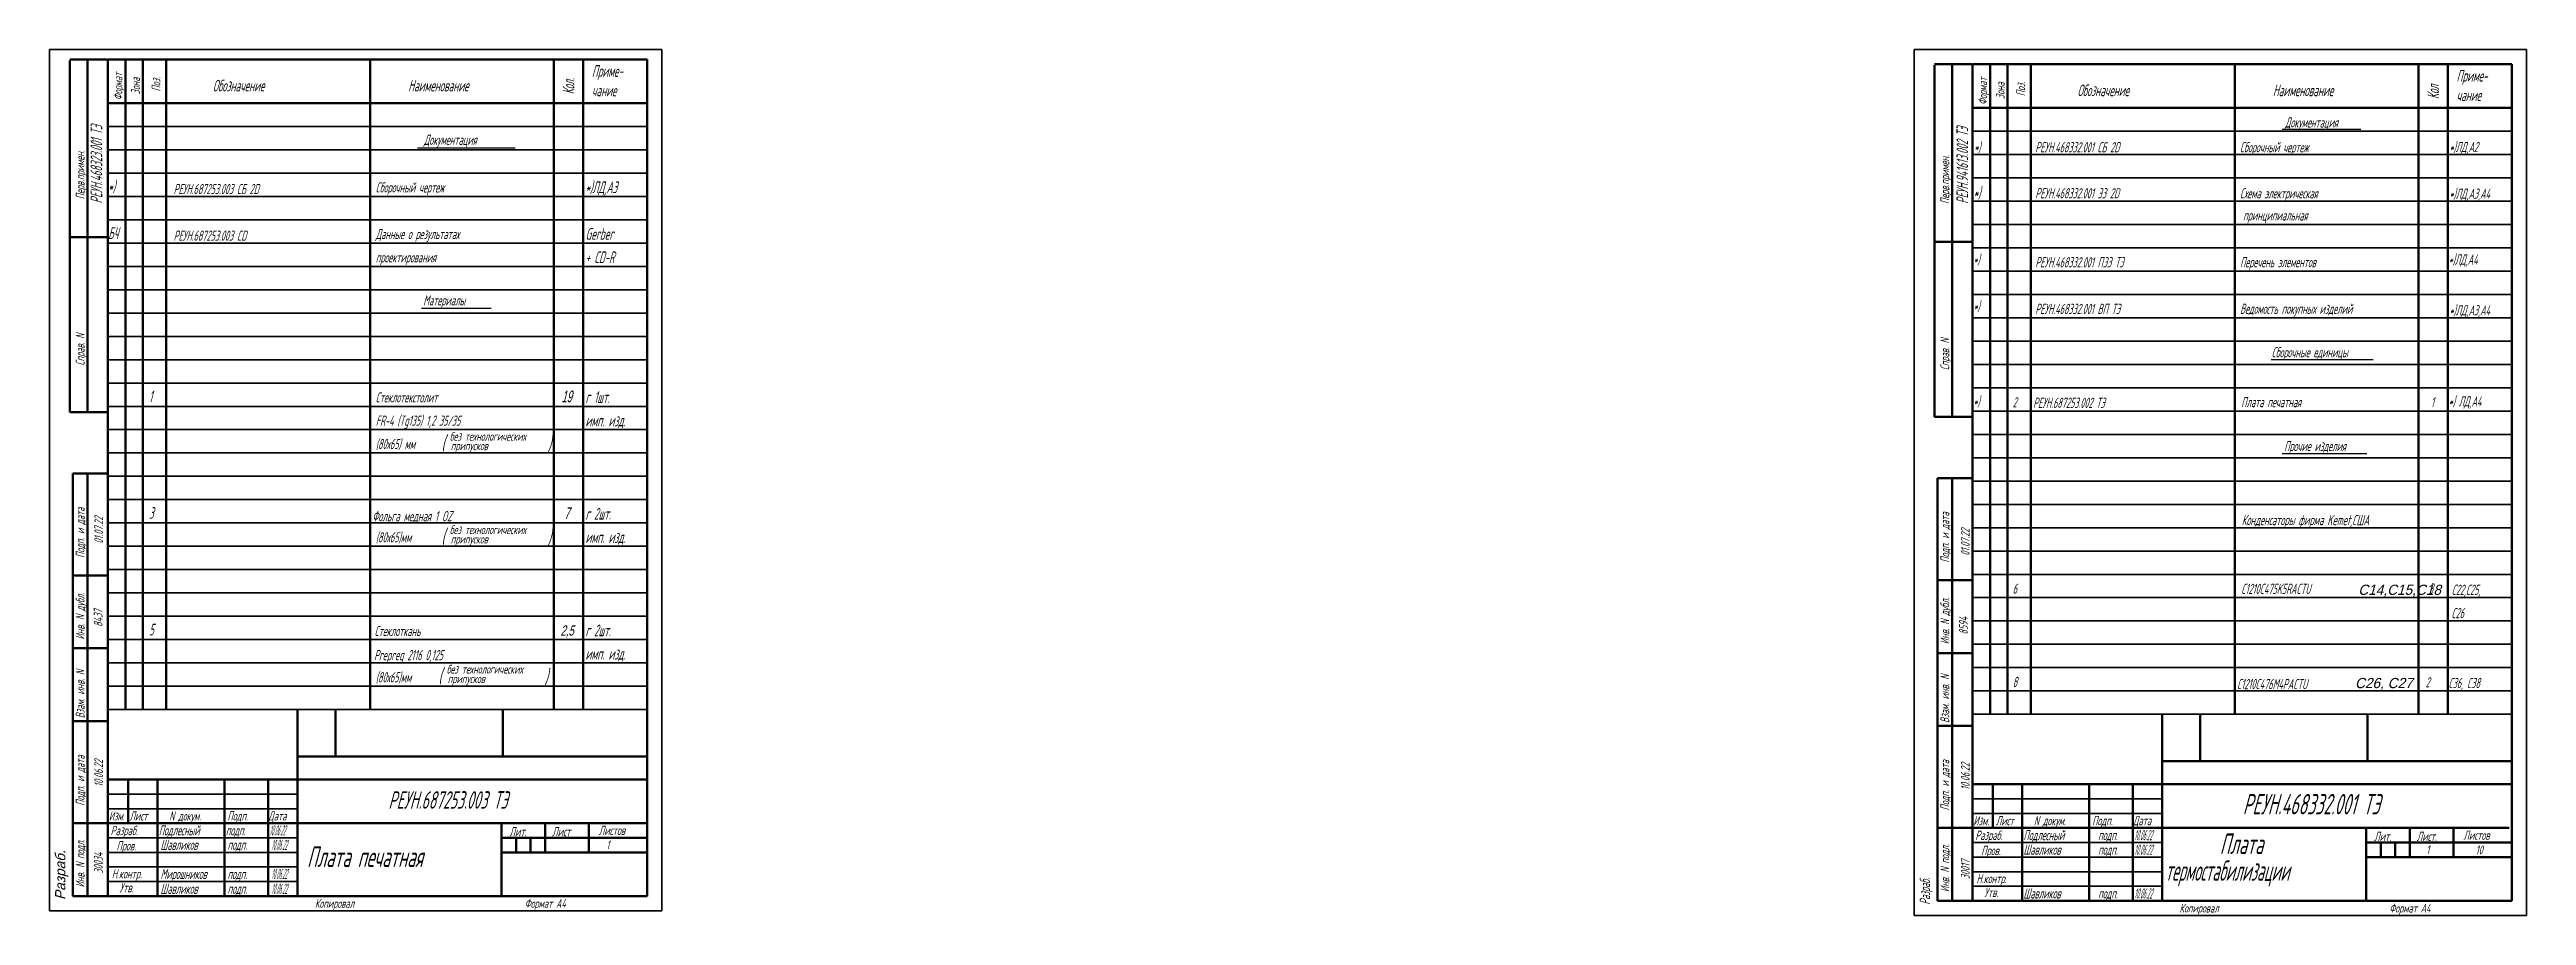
# Model space of a CAD drawing. Extents: x 23083 to 26468, y -1310 to -524.
# Drawn here: x 23088 to 23938, y -1310 to -1013 of the extents above; entities that cross this region are included whole.
import ezdxf

# ---------------------------------------------------------------- set-up
doc = ezdxf.new("R2010")
doc.units = 0
doc.header["$MEASUREMENT"] = 0
doc.layers.get('0').update_dxf_attribs({"linetype": 'CONTINUOUS', "lineweight": 50})
doc.layers.get('Defpoints').update_dxf_attribs({"color": 8, "linetype": 'CONTINUOUS'})
doc.layers.add('CONTUR', color=7, linetype='CONTINUOUS', lineweight=50)
doc.layers.add('DIM', color=1, linetype='CONTINUOUS', lineweight=35)
doc.layers.add('TEXT', color=1, linetype='CONTINUOUS')
doc.styles.add('ECKD', font='ec5cdwin.shx', dxfattribs={"oblique": 15})
doc.styles.add('ESKD', font='eskd', dxfattribs={"width": 0.9, "oblique": 15, "height": 4})
doc.styles.add('GOST', font='GOST.shx', dxfattribs={"width": 0.7, "oblique": 15})

msp = doc.modelspace()

# ---------------------------------------------------------------- texts
at = {"layer": 'Defpoints', "style": 'ECKD', "oblique": 15}
for s, p in [('C14,C15,C18', (23879.96, -1200.02)), ('C26, C27', (23878.84, -1232.01))]:
    msp.add_text(s, height=3.5, dxfattribs=at).set_placement(p)
at = {"layer": 'DIM', "oblique": 15}
for s, height, style, width, p in [('РЕУН.468332.001 СБ 2D', 3.5, 'GOST', 0.7, (23769.14, -1048.24)), ('РЕУН.468332.001 Э3 2D', 3.5, 'GOST', 0.7, (23769.15, -1064.02)), ('РЕУН.468332.001 ПЭ3 ТЭ', 3.5, 'GOST', 0.7, (23769.15, -1087.68)), ('РЕУН.468332.001 ВП ТЭ', 3.5, 'GOST', 0.7, (23769.15, -1103.68)), ('РЕУН.687253.002 ТЭ', 3.5, 'GOST', 0.7, (23768.4, -1135.89)), ('(', 5, 'GOST', 0.7, (23222.55, -1150.38)), ('без технологических', 3, 'GOST', 0.7, (23225.34, -1147.14)), (')', 5, 'GOST', 0.7, (23258.97, -1150.6)), ('припусков', 3, 'GOST', 0.7, (23225.7, -1150.39)), ('(', 5, 'GOST', 0.7, (23222.55, -1182.38)), ('без технологических', 3, 'GOST', 0.7, (23225.34, -1179.14)), ('припусков', 3, 'GOST', 0.7, (23225.7, -1182.39)), (')', 5, 'GOST', 0.7, (23258.97, -1182.6)), ('(', 5, 'GOST', 0.7, (23221.5, -1230.25)), ('без технологических', 3, 'GOST', 0.7, (23224.29, -1227.01)), ('припусков', 3, 'GOST', 0.7, (23224.65, -1230.26)), (')', 5, 'GOST', 0.7, (23257.92, -1230.47)), ('Лит.', 3.2, 'ESKD', 0.8, (23885.4, -1284.43)), ('Лист.', 3.2, 'ESKD', 0.8, (23900.02, -1284.43)), ('Листов', 3.2, 'ESKD', 0.8, (23916.01, -1284.03))]:
    msp.add_text(s, height=height, dxfattribs=dict(at, style=style, width=width)).set_placement(p)
at = {"layer": 'DIM', "style": 'GOST', "oblique": 15, "width": 0.7}
for s, p in [('Перв.примен.', (23739.66, -1065.97)), ('Справ. N', (23739.66, -1122.97))]:
    msp.add_text(s, height=3, rotation=90, dxfattribs=at).set_placement(p)
at = {"layer": 'TEXT', "oblique": 15}
for s, height, style, width, p in [('Приме-', 4, 'GOST', 0.7, (23274.1, -1022.35)), ('Обозначение', 4, 'GOST', 0.7, (23144.1, -1027.35)), ('Наименование', 4, 'GOST', 0.7, (23211.1, -1027.35)), ('чание', 4, 'GOST', 0.7, (23274.1, -1029.01)), ('Обозначение', 4, 'GOST', 0.7, (23783.66, -1028.97)), ('Наименование', 4, 'GOST', 0.7, (23850.66, -1028.97)), ('Приме-', 4, 'GOST', 0.7, (23913.66, -1023.97)), ('чание', 4, 'GOST', 0.7, (23913.66, -1030.64)), ('Документация', 3.5, 'GOST', 0.7, (23854.84, -1039.72)), ('Документация', 3.5, 'GOST', 0.7, (23216.49, -1045.67)), ('*)', 3.5, 'GOST', 0.7, (23748.22, -1048.16)), ('Сборочный чертеж', 3.5, 'GOST', 0.7, (23839.4, -1048.23)), ('*)ЛД,А2', 3.5, 'GOST', 0.7, (23911.22, -1048.16)), ('*)', 4, 'GOST', 0.7, (23108.2, -1061.93)), ('РЕУН.687253.003 СБ 2D', 3.5, 'GOST', 0.7, (23130.62, -1062.56)), ('Сборочный чертеж', 3.5, 'GOST', 0.7, (23199.98, -1062.01)), ('*)ЛД,А3', 4, 'GOST', 0.7, (23271.91, -1062.21)), ('*)', 4, 'GOST', 0.7, (23747.97, -1064.1)), ('Схема электрическая', 3.5, 'GOST', 0.7, (23839.4, -1064.02)), ('*)ЛД,А3,А4', 3.5, 'GOST', 0.7, (23911.22, -1064.16)), ('принципиальная', 3.5, 'GOST', 0.7, (23840.44, -1071.61)), ('БЧ', 4, 'GOST', 0.7, (23108.2, -1077.93)), ('РЕУН.687253.003 CD', 3.5, 'GOST', 0.7, (23130.62, -1078.56)), ('Данные о результатах', 3.5, 'GOST', 0.7, (23199.98, -1078.01)), ('Gerber', 4, 'GOST', 0.7, (23271.91, -1078.21)), ('проектирования ', 3.5, 'GOST', 0.7, (23199.98, -1086.01)), ('+ CD-R', 4, 'GOST', 0.7, (23271.91, -1086.21)), ('*)', 3.5, 'GOST', 0.7, (23747.94, -1086.75)), ('Перечень элементов', 3.5, 'GOST', 0.7, (23839.4, -1087.64)), ('*)ЛД,А4', 3.5, 'GOST', 0.7, (23910.94, -1086.75)), ('Материалы', 3.5, 'GOST', 0.7, (23216.24, -1100.74)), ('*)', 3.5, 'GOST', 0.7, (23747.94, -1102.75)), ('Ведомость покупных изделий', 3.5, 'GOST', 0.7, (23839.4, -1103.64)), ('*)ЛД,А3,А4', 3.5, 'GOST', 0.7, (23911.22, -1104.16)), ('Сборочные единицы', 3.5, 'GOST', 0.7, (23850.26, -1118.55)), ('19', 4, 'ECKD', 0.6, (23263.67, -1133.95)), ('1', 4, 'GOST', 0.7, (23122.2, -1133.93)), ('FR-4 (Tg135) 1,2 35/35', 3.5, 'GOST', 0.7, (23199.98, -1142.01)), ('Стеклотекстолит ', 3.5, 'GOST', 0.7, (23199.98, -1134.01)), ('г 1шт.', 4, 'GOST', 0.7, (23271.91, -1134.21)), ('*)', 3.5, 'GOST', 0.7, (23747.94, -1135.39)), ('2', 3.5, 'GOST', 0.7, (23761.41, -1135.7)), ('Плата печатная ', 3.5, 'GOST', 0.7, (23839.78, -1135.64)), ('1', 3.5, 'GOST', 0.7, (23904.87, -1135.7)), ('*) ЛД,А4', 3.5, 'GOST', 0.7, (23910.94, -1135.39)), ('(80х65) мм', 3.5, 'GOST', 0.7, (23199.98, -1150.01)), ('имп. изд.', 4, 'GOST', 0.7, (23271.91, -1142.21)), ('Прочие изделия', 3.5, 'GOST', 0.7, (23854.52, -1150.72)), ('3', 4, 'GOST', 0.7, (23122.2, -1173.93)), ('Фольга медная 1 OZ', 3.5, 'GOST', 0.65, (23198.79, -1174.77)), ('7', 4, 'ECKD', 0.6, (23264.65, -1173.96)), ('г 2шт.', 4, 'GOST', 0.7, (23271.91, -1174.21)), ('(80х65)мм', 3.5, 'GOST', 0.7, (23199.98, -1182.01)), ('имп. изд.', 4, 'GOST', 0.7, (23271.91, -1182.21)), ('Конденсаторы фирма Kemet,США', 3.5, 'GOST', 0.65, (23839.98, -1176.11)), ('6', 3.5, 'GOST', 0.7, (23761.42, -1199.62)), ('C1210C475K5RACTU', 3.5, 'GOST', 0.7, (23839.79, -1199.7)), ('3', 3.5, 'GOST', 0.7, (23904.17, -1199.61)), ('C22,С25,', 3.5, 'GOST', 0.7, (23911.96, -1200.02)), ('С26', 3.5, 'GOST', 0.7, (23911.96, -1208.02)), ('5', 4, 'GOST', 0.7, (23122.2, -1213.93)), ('Стеклоткань', 3.5, 'GOST', 0.7, (23199.58, -1214.16)), ('2,5', 3.5, 'ECKD', 0.7, (23263.34, -1213.99)), ('г 2шт.', 4, 'GOST', 0.7, (23271.91, -1214.21)), ('Prepreg 2116 0,125', 3.5, 'GOST', 0.7, (23199.4, -1222.42)), ('имп. изд.', 4, 'GOST', 0.7, (23271.91, -1222.21)), ('(80х65)мм', 3.5, 'GOST', 0.7, (23199.98, -1230.01)), ('8', 3.5, 'GOST', 0.7, (23761.42, -1231.62)), ('C1210C476M4PACTU', 3.5, 'GOST', 0.7, (23838.34, -1232.36)), ('2', 3.5, 'GOST', 0.7, (23903.02, -1231.76)), ('C36, C38', 3.5, 'GOST', 0.7, (23910.84, -1232.01)), ('Изм.', 3.132, 'GOST', 0.7, (23108.41, -1277.41)), ('Лист', 3.132, 'GOST', 0.7, (23115.53, -1277.41)), ('N докум.', 3.132, 'GOST', 0.7, (23129.14, -1277.41)), ('Подп.', 3.2, 'GOST', 0.7, (23149.09, -1277.4)), ('Дата', 3.2, 'GOST', 0.7, (23163.1, -1277.4)), ('РЕУН.687253.003 ТЭ', 6, 'GOST', 0.7, (23204.32, -1273.36)), ('РЕУН.468332.001 ТЭ', 7, 'GOST', 0.7, (23840.35, -1275.3)), ('Разраб.', 3.2, 'GOST', 0.7, (23109.02, -1282.45)), ('Подлесный', 3.5, 'GOST', 0.7, (23125.54, -1282.53)), ('подп.', 3.5, 'GOST', 0.7, (23148.54, -1282.53)), ('10.06.22', 3.5, 'GOST', 0.35, (23163.54, -1282.53)), ('Лит.', 3.2, 'GOST', 0.7, (23245.84, -1282.81)), ('Лист', 3.2, 'GOST', 0.7, (23260.46, -1282.81)), ('Листов', 3.2, 'GOST', 0.7, (23276.45, -1282.4)), ('Изм.', 3.132, 'GOST', 0.7, (23747.94, -1279.07)), ('Разраб.', 3.2, 'GOST', 0.7, (23748.58, -1284.08)), ('Лист', 3.132, 'GOST', 0.7, (23755.67, -1279.03)), ('Подлесный', 3.5, 'GOST', 0.7, (23765.1, -1284.16)), ('N докум.', 3.132, 'GOST', 0.7, (23768.7, -1279.03)), ('Подп.', 3.2, 'GOST', 0.7, (23788.66, -1279.03)), ('подп.', 3.5, 'GOST', 0.7, (23790.72, -1284.16)), ('Дата', 3.2, 'GOST', 0.7, (23802.66, -1279.03)), ('10.06.22', 3.5, 'GOST', 0.4, (23803.1, -1284.16)), ('Плата', 7, 'GOST', 0.7, (23832.45, -1288.9)), ('Пров.', 3.2, 'GOST', 0.7, (23111.04, -1287.67)), ('Шавликов', 3.5, 'GOST', 0.7, (23126.13, -1287.48)), ('подп.', 3.5, 'GOST', 0.7, (23149.13, -1287.48)), ('10.06.22', 3.5, 'GOST', 0.35, (23164.13, -1287.48)), ('Плата печатная', 7, 'GOST', 0.7, (23176.41, -1293.35)), ('1', 3, 'GOST', 0.7, (23279.09, -1287.19)), ('Пров.', 3.2, 'GOST', 0.7, (23750.6, -1289.29)), ('Шавликов', 3.5, 'GOST', 0.7, (23765.1, -1289.16)), ('подп.', 3.5, 'GOST', 0.7, (23790.72, -1289.16)), ('10.06.22', 3.5, 'GOST', 0.4, (23803.1, -1289.16)), ('термостабилизации', 7, 'GOST', 0.6, (23813.69, -1298.09)), ('1', 3, 'GOST', 0.7, (23903.29, -1288.93)), ('10', 3, 'GOST', 0.7, (23920.22, -1288.97)), ('Н.контр.', 3.2, 'GOST', 0.7, (23109.42, -1297.28)), ('Утв.', 3.2, 'GOST', 0.7, (23112.09, -1302.04)), ('Мирошников', 3.5, 'GOST', 0.6, (23126.13, -1297.48)), ('Шавликов', 3.5, 'GOST', 0.7, (23126.13, -1302.57)), ('подп.', 3.5, 'GOST', 0.7, (23149.13, -1297.48)), ('10.06.22', 3.5, 'GOST', 0.35, (23164.13, -1297.48)), ('10.06.22', 3.5, 'GOST', 0.35, (23164.13, -1302.57)), ('Н.контр.', 3.2, 'GOST', 0.7, (23748.99, -1298.91)), ('подп.', 3.5, 'GOST', 0.7, (23149.13, -1302.57)), ('Копировал', 3, 'GOST', 0.7, (23179.1, -1307.35)), ('Формат А4', 3, 'GOST', 0.7, (23251.1, -1307.35)), ('Утв.', 3.2, 'GOST', 0.7, (23751.65, -1303.67)), ('Шавликов', 3.5, 'GOST', 0.7, (23765.1, -1304.16)), ('подп.', 3.5, 'GOST', 0.7, (23790.72, -1304.16)), ('10.06.22', 3.5, 'GOST', 0.4, (23803.1, -1304.16)), ('Копировал', 3, 'GOST', 0.7, (23818.63, -1308.97)), ('Формат A4', 3, 'GOST', 0.7, (23890.63, -1308.97))]:
    msp.add_text(s, height=height, dxfattribs=dict(at, style=style, width=width)).set_placement(p)
at = {"layer": 'TEXT', "style": 'GOST', "oblique": 15, "width": 0.7}
for s, height, p in [('Формат', 3, (23113.1, -1030.35)), ('Зона', 3, (23119.1, -1028.35)), ('Поз.', 3, (23126.1, -1027.35)), ('Кол.', 4, (23268.1, -1028.35)), ('Формат', 3, (23752.66, -1031.97)), ('Зона', 3, (23758.66, -1029.97)), ('Поз.', 3, (23765.66, -1028.97)), ('Кол', 4, (23907.66, -1029.97)), ('РЕУН.468323.001 ТЭ', 4, (23106.17, -1065.76)), ('РЕУН.941613.002 ТЭ', 4, (23746.15, -1065.9)), ('Перв.примен.', 3, (23100.1, -1064.35)), ('Справ. N', 3, (23100.1, -1121.35)), ('Подп. и дата', 3, (23100.1, -1187.35)), ('01.07.22', 3, (23106.45, -1182.42)), ('Подп. и дата', 3, (23739.66, -1188.97)), ('01.07.22', 3, (23746.66, -1186.58)), ('Инв. N дубл.', 3, (23100.1, -1215.35)), ('8437', 3, (23106.28, -1210.97)), ('Инв. N дубл.', 3, (23739.66, -1216.97)), ('8594', 3, (23746.03, -1213.64)), ('Взам. инв. N', 3, (23100.1, -1242.35)), ('Взам. инв. N', 3, (23739.66, -1243.97)), ('Подп. и дата', 3, (23100.1, -1272.35)), ('10.06.22', 3, (23106.42, -1265.86)), ('Подп. и дата', 3, (23739.66, -1273.97)), ('10.06.22', 3, (23746.66, -1266.96)), ('Инв. N подл.', 3, (23100.1, -1300.35)), ('30034', 3, (23106.35, -1295.63)), ('Инв. N подл.', 3, (23739.66, -1301.97)), ('Разраб.', 3.5, (23733.08, -1306.28)), ('30017', 3, (23746.66, -1297.56))]:
    msp.add_text(s, height=height, rotation=90, dxfattribs=at).set_placement(p)
at = {"layer": 'TEXT', "style": 'ECKD', "oblique": 15}
msp.add_text('Разраб.', height=3.5, rotation=90, dxfattribs=at).set_placement((23093.52, -1304.65))

# ---------------------------------------------------------------- linework, layer by layer
for p, q in [((23173.1, -1239.35), (23173.1, -1263.35)), ((23186.22, -1239.35), (23186.22, -1255.4)), ((23243.56, -1239.35), (23243.56, -1255.4)), ((23812.66, -1240.97), (23812.66, -1264.97)), ((23825.78, -1240.97), (23825.78, -1257.03)), ((23883.13, -1240.97), (23883.13, -1257.03)), ((23173.1, -1255.4), (23293.1, -1255.4)), ((23812.66, -1257.03), (23932.66, -1257.03))]:
    msp.add_line(p, q)
at = {"layer": 'CONTUR'}
for p, q in [((23107.83, -1016.35), (23095.1, -1016.35)), ((23095.1, -1016.72), (23095.1, -1077.35)), ((23101.1, -1137.35), (23101.1, -1016.35)), ((23108.1, -1303.35), (23108.1, -1016.35)), ((23108.1, -1016.35), (23293.1, -1016.35)), ((23114.1, -1016.35), (23114.1, -1239.35)), ((23120.1, -1016.35), (23120.1, -1239.35)), ((23128.1, -1016.35), (23128.1, -1239.35)), ((23198.1, -1016.35), (23198.1, -1239.35)), ((23261.1, -1016.35), (23261.1, -1239.35)), ((23271.1, -1016.35), (23271.1, -1239.35)), ((23293.1, -1016.35), (23293.1, -1303.35)), ((23747.4, -1017.97), (23734.66, -1017.97)), ((23734.66, -1018.34), (23734.66, -1078.97)), ((23740.66, -1138.97), (23740.66, -1017.97)), ((23747.66, -1304.97), (23747.66, -1017.97)), ((23747.66, -1017.97), (23932.66, -1017.97)), ((23753.66, -1017.97), (23753.66, -1240.97)), ((23759.66, -1017.97), (23759.66, -1240.97)), ((23767.66, -1017.97), (23767.66, -1240.97)), ((23837.66, -1017.97), (23837.66, -1240.97)), ((23900.66, -1017.97), (23900.66, -1240.97)), ((23910.66, -1017.97), (23910.66, -1240.97)), ((23932.66, -1017.97), (23932.66, -1304.97)), ((23108.1, -1031.35), (23293.1, -1031.35)), ((23747.66, -1032.97), (23932.66, -1032.97)), ((23095.1, -1077.35), (23095.1, -1137.35)), ((23108.1, -1077.35), (23095.1, -1077.35)), ((23095.1, -1077.35), (23108.1, -1077.35)), ((23734.66, -1078.97), (23734.66, -1138.97)), ((23747.66, -1078.97), (23734.66, -1078.97)), ((23734.66, -1078.97), (23747.66, -1078.97)), ((23095.1, -1137.35), (23108.1, -1137.35)), ((23108.1, -1137.35), (23101.1, -1137.35)), ((23734.66, -1138.97), (23747.66, -1138.97)), ((23747.66, -1138.97), (23740.66, -1138.97)), ((23096.1, -1193.35), (23096.1, -1158.35)), ((23096.1, -1158.35), (23108.1, -1158.35)), ((23101.1, -1158.35), (23101.1, -1303.35)), ((23735.66, -1194.97), (23735.66, -1159.97)), ((23735.66, -1159.97), (23747.66, -1159.97)), ((23740.66, -1159.97), (23740.66, -1304.97)), ((23096.1, -1218.35), (23096.1, -1193.35)), ((23108.1, -1193.35), (23096.1, -1193.35)), ((23096.1, -1193.35), (23108.1, -1193.35)), ((23735.66, -1219.97), (23735.66, -1194.97)), ((23747.66, -1194.97), (23735.66, -1194.97)), ((23735.66, -1194.97), (23747.66, -1194.97)), ((23096.1, -1243.35), (23096.1, -1218.35)), ((23108.1, -1218.35), (23096.1, -1218.35)), ((23096.1, -1218.35), (23108.1, -1218.35)), ((23735.66, -1244.97), (23735.66, -1219.97)), ((23747.66, -1219.97), (23735.66, -1219.97)), ((23735.66, -1219.97), (23747.66, -1219.97)), ((23096.1, -1278.35), (23096.1, -1243.35)), ((23108.1, -1243.35), (23096.1, -1243.35)), ((23096.1, -1243.35), (23108.1, -1243.35)), ((23735.66, -1279.97), (23735.66, -1244.97)), ((23747.66, -1244.97), (23735.66, -1244.97)), ((23735.66, -1244.97), (23747.66, -1244.97)), ((23108.1, -1263.35), (23293.1, -1263.35)), ((23115.1, -1278.35), (23115.1, -1263.35)), ((23125.1, -1263.35), (23125.1, -1303.35)), ((23148.1, -1303.35), (23148.1, -1263.35)), ((23163.1, -1303.35), (23163.1, -1263.35)), ((23173.1, -1303.35), (23173.1, -1263.35)), ((23747.66, -1264.97), (23932.66, -1264.97)), ((23754.66, -1279.97), (23754.66, -1264.97)), ((23764.66, -1264.97), (23764.66, -1304.97)), ((23787.66, -1304.97), (23787.66, -1264.97)), ((23802.66, -1304.97), (23802.66, -1264.97)), ((23812.66, -1304.97), (23812.66, -1264.97)), ((23096.1, -1303.35), (23096.1, -1278.35)), ((23108.1, -1278.35), (23096.1, -1278.35)), ((23096.1, -1278.35), (23108.1, -1278.35)), ((23108.1, -1278.35), (23293.1, -1278.35)), ((23243.1, -1303.35), (23243.1, -1278.35)), ((23258.1, -1278.35), (23258.1, -1288.35)), ((23273.1, -1278.35), (23273.1, -1288.35)), ((23735.66, -1304.97), (23735.66, -1279.97)), ((23747.66, -1279.97), (23735.66, -1279.97)), ((23735.66, -1279.97), (23747.66, -1279.97)), ((23747.66, -1279.97), (23931.66, -1279.97)), ((23882.66, -1304.97), (23882.66, -1279.97)), ((23897.66, -1279.97), (23897.66, -1289.97)), ((23912.66, -1279.97), (23912.66, -1289.97)), ((23243.1, -1283.35), (23293.1, -1283.35)), ((23243.1, -1288.35), (23293.1, -1288.35)), ((23248.1, -1283.35), (23248.1, -1288.35)), ((23253.1, -1283.35), (23253.1, -1288.35)), ((23882.66, -1284.97), (23932.66, -1284.97)), ((23882.66, -1289.97), (23932.66, -1289.97)), ((23887.66, -1284.97), (23887.66, -1289.97)), ((23892.66, -1284.97), (23892.66, -1289.97)), ((23108.1, -1303.35), (23096.1, -1303.35)), ((23293.1, -1303.35), (23108.1, -1303.35)), ((23747.66, -1304.97), (23735.66, -1304.97)), ((23747.66, -1304.97), (23747.66, -1299.97)), ((23932.66, -1304.97), (23747.66, -1304.97))]:
    msp.add_line(p, q, dxfattribs=at)
at = {"layer": 'DIM'}
for p, q in [((23088.1, -1308.35), (23088.1, -1012.97)), ((23088.1, -1012.97), (23298.1, -1012.97)), ((23298.07, -1308.35), (23298.07, -1012.97)), ((23937.65, -1012.97), (23727.65, -1012.97)), ((23727.65, -1012.97), (23727.65, -1309.97)), ((23937.65, -1309.97), (23937.65, -1012.97)), ((23108.1, -1039.35), (23293.1, -1039.35)), ((23747.66, -1040.97), (23932.66, -1040.97)), ((23108.1, -1047.35), (23293.1, -1047.35)), ((23747.66, -1048.97), (23932.66, -1048.97)), ((23108.1, -1055.35), (23293.1, -1055.35)), ((23747.66, -1056.97), (23932.66, -1056.97)), ((23108.1, -1063.35), (23293.1, -1063.35)), ((23747.66, -1064.97), (23932.66, -1064.97)), ((23108.1, -1071.35), (23293.1, -1071.35)), ((23747.66, -1072.97), (23932.66, -1072.97)), ((23108.1, -1079.35), (23293.1, -1079.35)), ((23108.1, -1087.35), (23293.1, -1087.35)), ((23747.66, -1080.97), (23932.66, -1080.97)), ((23108.1, -1095.35), (23293.1, -1095.35)), ((23747.66, -1088.97), (23932.66, -1088.97)), ((23108.1, -1103.35), (23293.1, -1103.35)), ((23747.66, -1096.97), (23932.66, -1096.97)), ((23108.1, -1111.35), (23293.1, -1111.35)), ((23747.66, -1104.97), (23932.66, -1104.97)), ((23108.1, -1119.35), (23293.1, -1119.35)), ((23747.66, -1112.97), (23932.66, -1112.97)), ((23747.66, -1120.97), (23932.66, -1120.97)), ((23108.1, -1127.35), (23293.1, -1127.35)), ((23747.66, -1128.97), (23932.66, -1128.97)), ((23108.1, -1135.35), (23293.1, -1135.35)), ((23747.66, -1136.97), (23932.66, -1136.97)), ((23108.1, -1143.35), (23293.1, -1143.35)), ((23747.66, -1144.97), (23932.66, -1144.97)), ((23108.1, -1151.35), (23293.1, -1151.35)), ((23747.66, -1152.97), (23932.66, -1152.97)), ((23108.1, -1159.35), (23293.1, -1159.35)), ((23747.66, -1160.97), (23932.66, -1160.97)), ((23108.1, -1167.35), (23293.1, -1167.35)), ((23747.66, -1168.97), (23932.66, -1168.97)), ((23108.1, -1175.35), (23293.1, -1175.35)), ((23747.66, -1176.97), (23932.66, -1176.97)), ((23108.1, -1183.35), (23293.1, -1183.35)), ((23747.66, -1184.97), (23932.66, -1184.97)), ((23108.1, -1191.35), (23293.1, -1191.35)), ((23747.66, -1192.97), (23932.66, -1192.97)), ((23108.1, -1199.35), (23293.1, -1199.35)), ((23747.66, -1200.97), (23932.66, -1200.97)), ((23108.1, -1207.35), (23293.1, -1207.35)), ((23747.66, -1208.97), (23932.66, -1208.97)), ((23108.1, -1215.35), (23293.1, -1215.35)), ((23108.1, -1223.35), (23293.1, -1223.35)), ((23747.66, -1216.97), (23932.66, -1216.97)), ((23108.1, -1231.35), (23293.1, -1231.35)), ((23747.66, -1224.97), (23932.66, -1224.97)), ((23108.1, -1239.35), (23293.1, -1239.35)), ((23747.66, -1232.97), (23932.66, -1232.97)), ((23747.66, -1240.97), (23932.66, -1240.97)), ((23108.1, -1268.35), (23173.1, -1268.35)), ((23108.1, -1273.35), (23173.1, -1273.35)), ((23747.66, -1269.97), (23812.66, -1269.97)), ((23747.66, -1274.97), (23812.66, -1274.97)), ((23108.1, -1283.35), (23173.1, -1283.35)), ((23108.1, -1288.35), (23173.1, -1288.35)), ((23747.66, -1284.97), (23812.66, -1284.97)), ((23747.66, -1289.97), (23812.66, -1289.97)), ((23108.1, -1293.35), (23173.1, -1293.35)), ((23108.1, -1298.35), (23173.1, -1298.35)), ((23747.66, -1294.97), (23812.66, -1294.97)), ((23747.66, -1299.97), (23812.66, -1299.97)), ((23298.07, -1308.35), (23088.1, -1308.35)), ((23727.65, -1309.97), (23937.65, -1309.97)), ((23937.63, -1309.97), (23727.66, -1309.97))]:
    msp.add_line(p, q, dxfattribs=at)
at = {"layer": 'TEXT'}
for p, q in [((23853.87, -1040.3), (23880.83, -1040.3)), ((23214.3, -1046.67), (23247.78, -1046.67)), ((23215.73, -1101.69), (23239.57, -1101.69)), ((23850.07, -1119.32), (23885.03, -1119.32)), ((23853.83, -1151.5), (23882.9, -1151.5))]:
    msp.add_line(p, q, dxfattribs=at)

msp.set_redraw_order([(e.dxf.handle, doc.entitydb.next_handle()) for e in msp.query("TEXT MTEXT ATTDEF DIMENSION ARC_DIMENSION")])  # texts and dimensions are drawn at this point

doc.saveas('drawing.dxf')
